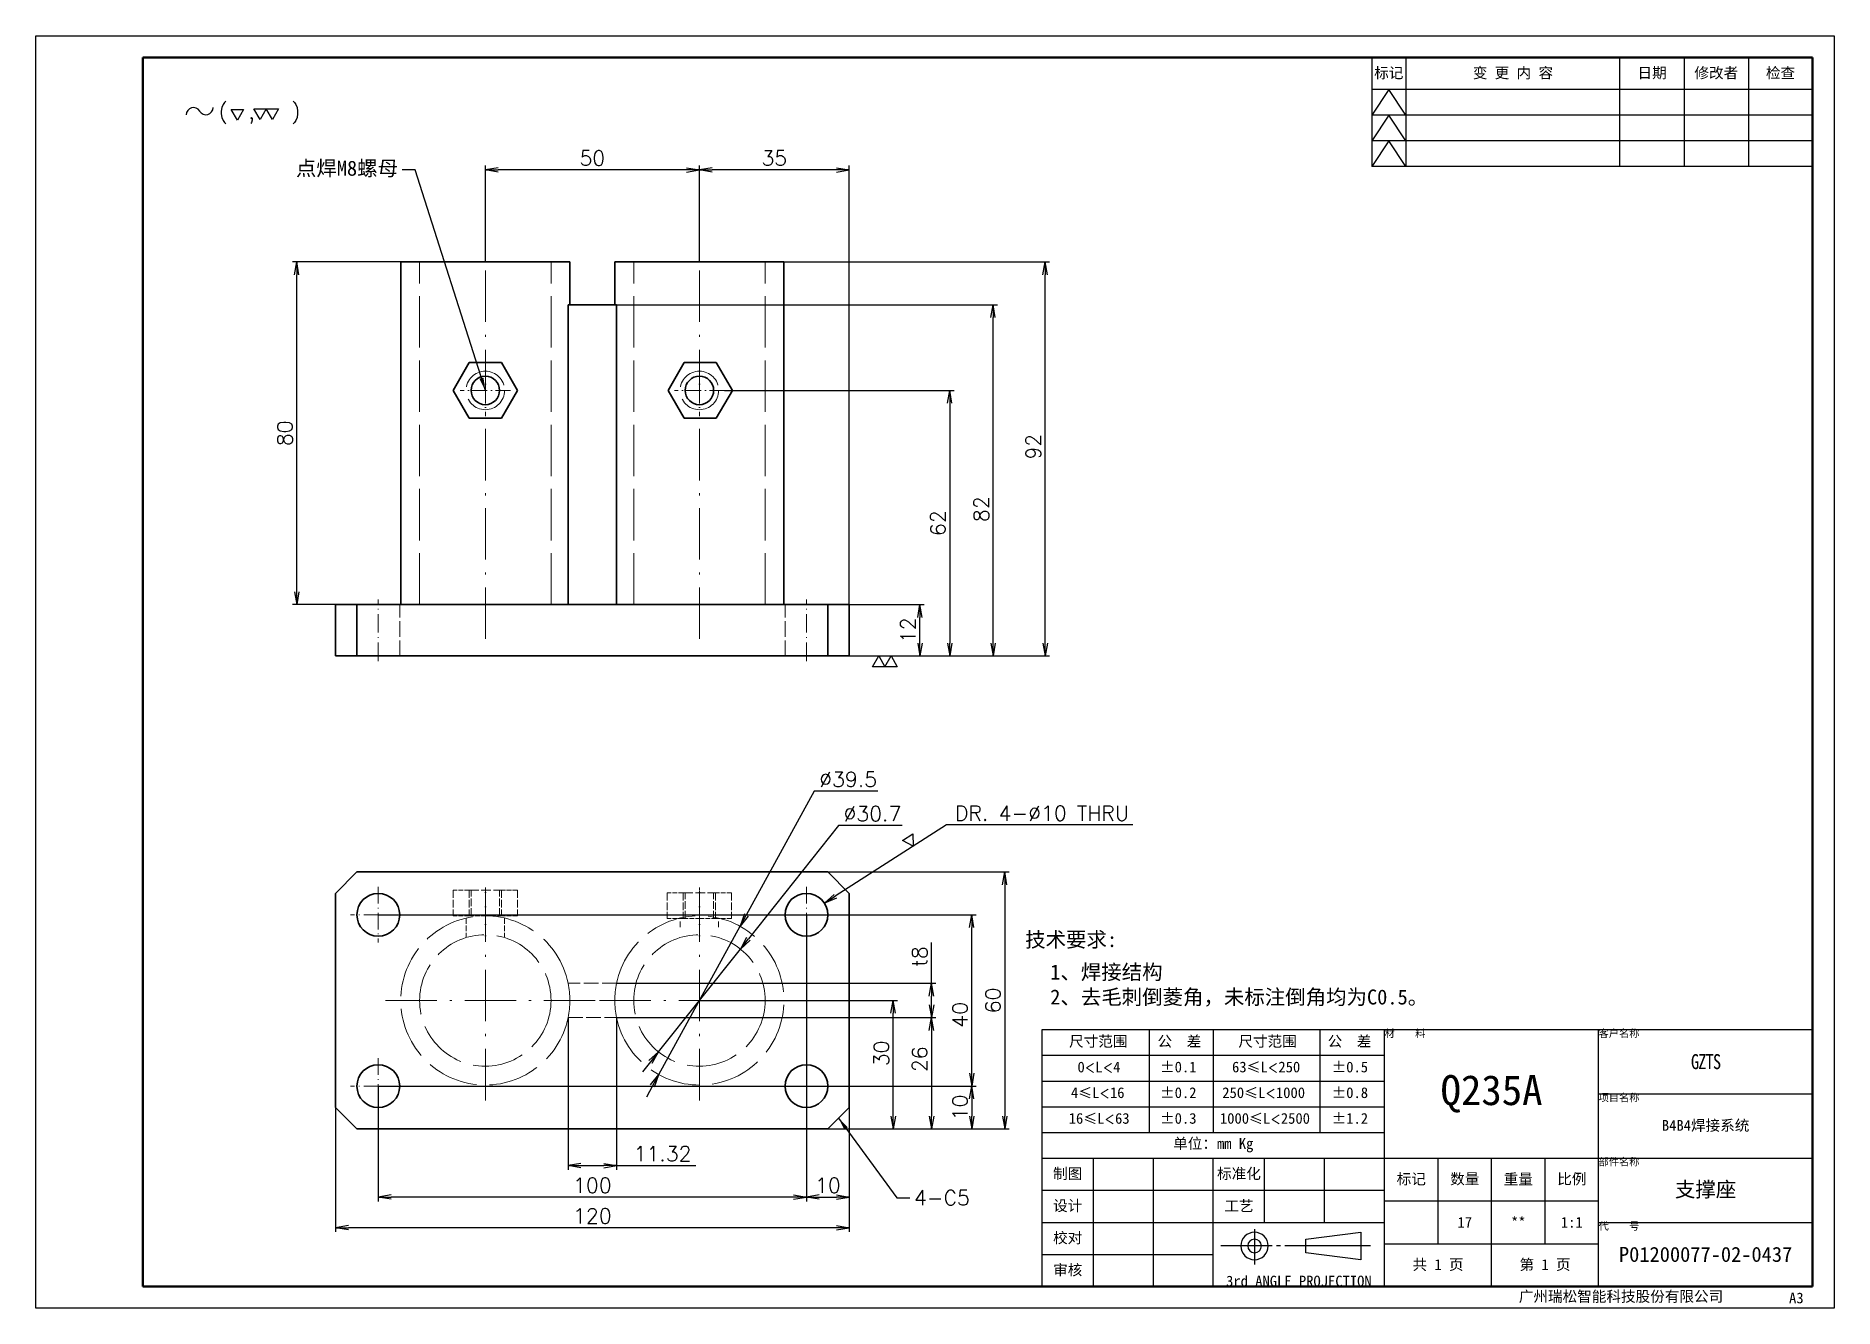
# Model space of a CAD drawing. Header units: millimetres. Extents: x -73083 to 81340, y -6859 to 6812.
# Drawn here: x 80919.7 to 81339.7, y -6859.1 to -6562.1 of the extents above; entities that cross this region are included whole.
import ezdxf

# ---------------------------------------------------------------- set-up
doc = ezdxf.new("R2010")
doc.units = ezdxf.units.MM
for name, pattern in [('AM_ISO02W050', [7.5, 6, -1.5]), ('AM_ISO08W050', [18, 12, -1.5, 3, -1.5]), ('CENTER-HOKUTO', [23, 20, -1, 1, -1]), ('DASHDOT', [18.5, 12, -3, 0.5, -3]), ('DASHED', [15, 12, -3])]:
    doc.linetypes.add(name, pattern=pattern)
doc.layers.add('A3', color=7, linetype='Continuous', plot=False)
for name, color, linetype, lineweight in [('AM_7', 2, 'AM_ISO08W050', 25), ('AM_HID', 1, 'AM_ISO02W050', 25), ('AM_VIS', 7, 'Continuous', 50), ('SOLID LINE', 7, 'Continuous', 30)]:
    doc.layers.add(name, color=color, linetype=linetype, lineweight=lineweight)
doc.layers.add('title_frame', color=7, linetype='Continuous')
doc.layers.add('word_dim', color=253, linetype='Continuous')
doc.styles.get("Standard").update_dxf_attribs({"font": 'romans.shx', "bigfont": 'bigfont.shx'})
doc.dimstyles.new('RS-1-1', dxfattribs={"dimtxt": 3.5, "dimasz": 3, "dimexe": 1, "dimexo": 0, "dimgap": 1, "dimtad": 3, "dimdec": 4, "dimdsep": 46, "dimtxsty": 'Standard', "dimblk1": 'OPEN', "dimblk2": 'OPEN', "dimsah": 1, "dimcen": 0, "dimclrd": 256, "dimclre": 256, "dimclrt": 3, "dimadec": 0, "dimazin": 0, "dimtfac": 1, "dimtdec": 4, "dimtmove": 0, "dimatfit": 3, "dimfxl": 0, "dimtolj": 1, "dimtzin": 0, "dimarcsym": 0})
doc.dimstyles.new('RS-1-1$0', dxfattribs={"dimtxt": 3.5, "dimasz": 3, "dimexe": 1, "dimexo": 0, "dimgap": 1, "dimtad": 3, "dimdsep": 46, "dimtxsty": 'Standard', "dimblk1": 'OPEN', "dimblk2": 'OPEN', "dimsah": 1, "dimcen": 0, "dimclrd": 256, "dimclre": 256, "dimclrt": 3, "dimadec": 0, "dimazin": 0, "dimtfac": 1, "dimtmove": 0, "dimatfit": 3, "dimfxl": 0, "dimtolj": 1, "dimtzin": 0, "dimarcsym": 0})
doc.dimstyles.new('RS-1-1$3', dxfattribs={"dimtxt": 3.5, "dimasz": 3, "dimexe": 1, "dimexo": 0, "dimgap": 1, "dimtad": 3, "dimtih": 1, "dimtoh": 1, "dimdsep": 46, "dimtxsty": 'Standard', "dimblk1": 'OPEN', "dimblk2": 'OPEN', "dimsah": 1, "dimcen": 0, "dimclrd": 256, "dimclre": 256, "dimclrt": 3, "dimadec": 0, "dimazin": 0, "dimtfac": 1, "dimtmove": 0, "dimatfit": 3, "dimfxl": 0, "dimtolj": 1, "dimtzin": 0, "dimarcsym": 0})

msp = doc.modelspace()

# ---------------------------------------------------------------- texts
at = {"layer": 'SOLID LINE', "ltscale": 0.5}
for s, insert, char_height, width, attachment_point in [('\\pt15;{\\fSimHei|b0|i0|c134|p2;\\C3;标记}', (81235.72943, -6570.8413), 2.5, 8, 5), ('\\pt15;{\\fSimHei|b0|i0|c134|p2;\\C3;变 更 内 容}', (81264.72943, -6570.8413), 2.5, 50, 5), ('\\pt15;{\\fSimHei|b0|i0|c134|p2;\\C3;日期}', (81297.22943, -6570.8413), 2.5, 15, 5), ('\\pt15;{\\fSimHei|b0|i0|c134|p2;\\C3;修改者}', (81312.22943, -6570.8413), 2.5, 15, 5), ('\\pt15;{\\fSimHei|b0|i0|c134|p2;\\C3;检查}', (81327.22943, -6570.8413), 2.5, 15, 5), ('\\pt21;{\\fSimHei|b0|i0|c134|p2;\\C3;技术要求:}', (81150.79098, -6771.31321), 3.5, 30.060526, 1), ('\\pt21;{\\fSimHei|b0|i0|c134|p2;\\C3;\\P1、焊接结构\\P2、去毛刺倒菱角，未标注倒角均为C0.5。}', (81156.64031, -6773.05442), 3.5, 111.5909352, 1), ('\\pt15;{\\fSimHei|b0|i0|c134|p2;\\C3;尺寸范围}', (81161.04939, -6795.56237), 2.5, 45.3015188, 1), ('\\pt15;{\\fSimHei|b0|i0|c134|p2;\\C3;公  差}', (81181.70314, -6795.56237), 2.5, 45.3015188, 1), ('\\pt15;{\\fSimHei|b0|i0|c134|p2;\\C3;尺寸范围}', (81200.59685, -6795.56237), 2.5, 45.3015188, 1), ('\\pt15;{\\fSimHei|b0|i0|c134|p2;\\C3;公  差}', (81221.43549, -6795.56237), 2.5, 45.3015188, 1), ('{\\fSimHei|b0|i0|c134|p2;\\C3;材    料}', (81234.72943, -6794.0913), 1.75, 50, 1), ('\\pt10.5;{\\fSimHei|b0|i0|c134|p2;\\C3;客户名称}', (81284.72943, -6794.0913), 1.75, 50, 1), ('{\\fSimHei|b0|i0|c134|p2;\\W0.8;\\T0.9;\\C3;GZTS}', (81309.72943, -6801.5913), 3.5, 50, 5), ('\\pt15;{\\fSimHei|b0|i0|c134|p2;\\C3;0\\Fromans,bigfont|c134;\\H0.9583x;<\\fSimHei|b0|i0|c134|p2;\\H1.044x;L\\Fromans,bigfont|c134;\\H0.9583x;<\\fSimHei|b0|i0|c134|p2;\\H1.044x;4}', (81163.00996, -6801.56237), 2.5, 45.3015188, 1), ('\\pt15;{\\fSimHei|b0|i0|c134|p2;\\C3;%%P0.1}', (81182.31177, -6801.56237), 2.5, 45.3015188, 1), ('\\pt15;{\\fSimHei|b0|i0|c134|p2;\\C3;63\\H0.9583x;≤\\H1.044x;L\\Fromans,bigfont|c134;\\H0.9579x;<\\fSimHei|b0|i0|c134|p2;\\H1.044x;250}', (81199.11311, -6801.56237), 2.5, 45.3015188, 1), ('\\pt15;{\\fSimHei|b0|i0|c134|p2;\\C3;%%P0.5}', (81222.3821, -6801.56237), 2.5, 45.3015188, 1), ('\\pt15;{\\fSimHei|b0|i0|c134|p2;\\C3;4\\H0.9583x;≤\\H1.043x;L\\Fromans,bigfont|c134;\\H0.9588x;<\\fSimHei|b0|i0|c134|p2;\\H1.043x;16}', (81161.47595, -6807.56237), 2.5, 45.3015188, 1), ('\\pt15;{\\fSimHei|b0|i0|c134|p2;\\C3;%%P0.2}', (81182.31177, -6807.56237), 2.5, 45.3015188, 1), ('\\pt15;{\\fSimHei|b0|i0|c134|p2;\\C3;250\\H0.9583x;≤\\H1.044x;L\\Fromans,bigfont|c134;\\H0.9579x;<\\fSimHei|b0|i0|c134|p2;\\H1.044x;1000}', (81196.83047, -6807.56237), 2.5, 45.3015188, 1), ('\\pt15;{\\fSimHei|b0|i0|c134|p2;\\C3;%%P0.8}', (81222.3821, -6807.56237), 2.5, 45.3015188, 1), ('\\pt42;{\\fSimHei|b0|i0|c134|p2;\\C3;Q235A}', (81259.72943, -6809.0913), 7, 50, 5), ('\\pt10.5;{\\fSimHei|b0|i0|c134|p2;\\C3;项目名称}', (81284.72943, -6809.0913), 1.75, 50, 1), ('\\pt15;{\\fSimHei|b0|i0|c134|p2;\\C3;16\\H0.9583x;≤\\H1.044x;L\\Fromans,bigfont|c134;\\H0.9579x;<\\fSimHei|b0|i0|c134|p2;\\H1.044x;63}', (81160.9609, -6813.56237), 2.5, 45.3015188, 1), ('\\pt15;{\\fSimHei|b0|i0|c134|p2;\\C3;%%P0.3}', (81182.31177, -6813.56237), 2.5, 45.3015188, 1), ('\\pt15;{\\fSimHei|b0|i0|c134|p2;\\C3;%%P1.2}', (81222.3821, -6813.56237), 2.5, 45.3015188, 1), ('{\\fSimHei|b0|i0|c134|p2;\\C3;B4B4焊接系统}', (81309.72943, -6816.5913), 2.5, 50, 5), ('\\pt15;{\\fSimHei|b0|i0|c134|p2;\\C3;单位：mm Kg}', (81194.72943, -6821.0913), 2.5, 80, 5), ('\\pt10.5;{\\fSimHei|b0|i0|c134|p2;\\C3;部件名称}', (81284.72943, -6824.0913), 1.75, 50, 1), ('\\pt15;{\\fSimHei|b0|i0|c134|p2;\\C3;制图}', (81160.72943, -6827.8413), 2.5, 12, 5), ('\\pt15;{\\fSimHei|b0|i0|c134|p2;\\C3;标准化}', (81200.72943, -6827.8413), 2.5, 12, 5), ('\\pt15;{\\fSimHei|b0|i0|c134|p2;\\C3;标记}', (81240.97943, -6829.0913), 2.5, 12.5, 5), ('\\pt15;{\\fSimHei|b0|i0|c134|p2;\\C3;数量}', (81253.47943, -6829.0913), 2.5, 12.5, 5), ('\\pt15;{\\fSimHei|b0|i0|c134|p2;\\C3;重量}', (81265.97943, -6829.0913), 2.5, 12.5, 5), ('\\pt15;{\\fSimHei|b0|i0|c134|p2;\\C3;比例}', (81278.47943, -6829.0913), 2.5, 12.5, 5), ('{\\fSimHei|b0|i0|c134|p2;\\C3;支撑座}', (81309.72943, -6831.5913), 3.5, 50, 5), ('\\pt15;{\\fSimHei|b0|i0|c134|p2;\\C3;设计}', (81160.72943, -6835.3413), 2.5, 12, 5), ('\\pt15;{\\fSimHei|b0|i0|c134|p2;\\C3;工艺}', (81200.72943, -6835.3413), 2.5, 12, 5), ('\\pt15;{\\fSimHei|b0|i0|c134|p2;\\C3;校对}', (81160.72943, -6842.8413), 2.5, 12, 5), ('\\pt15;{\\fSimHei|b0|i0|c134|p2;\\C3;17}', (81253.47943, -6839.0913), 2.5, 12.5, 5), ('\\pt15;{\\fSimHei|b0|i0|c134|p2;\\C3;**}', (81265.97943, -6839.0913), 2.5, 12.5, 5), ('\\pt15;{\\fSimHei|b0|i0|c134|p2;\\C3;1:1}', (81278.47943, -6839.0913), 2.5, 12.5, 5), ('\\pt10.5;{\\fSimHei|b0|i0|c134|p2;\\C3;代    号}', (81284.72943, -6839.0913), 1.75, 50, 1), ('{\\fSimHei|b0|i0|c134|p2;\\C3;P01200077-02-0437}', (81309.72943, -6846.5913), 3.5, 50, 5), ('\\pt15;{\\fSimHei|b0|i0|c134|p2;\\C3;审核}', (81160.72943, -6850.3413), 2.5, 12, 5), ('\\pt15;{\\fSimHei|b0|i0|c134|p2;\\C3;共 1 页}', (81247.22943, -6849.0913), 2.5, 25, 5), ('\\pt15;{\\fSimHei|b0|i0|c134|p2;\\C3;第 1 页}', (81272.22943, -6849.0913), 2.5, 25, 5), ('{\\fSimHei|b0|i0|c134|p2;\\C3;3rd ANGLE PROJECTION}', (81214.72943, -6854.0913), 2.5, 40, 8), ('\\pt15;{\\fSimHei|b0|i0|c134|p2;\\C3;广州瑞松智能科技股份有限公司}', (81266.09804, -6855.12678), 2.5, 78.5618081, 1), ('\\pt15;{\\fSimHei|b0|i0|c134|p2;\\C3;A3}', (81329.2183, -6855.48871), 2.5, 78.5618081, 1)]:
    msp.add_mtext(s, dxfattribs=dict(at, insert=insert, char_height=char_height, width=width, attachment_point=attachment_point))
at = {"layer": 'SOLID LINE', "ltscale": 0.5, "insert": (81196.28177, -6813.56237), "char_height": 2.5, "width": 45.3015188, "attachment_point": 1, "line_spacing_factor": 0.72}
msp.add_mtext('\\pt15;{\\fSimHei|b0|i0|c134|p2;\\C3;1000\\H0.9583x;≤\\H1.044x;L\\Fromans,bigfont|c134;\\H0.9579x;<\\fSimHei|b0|i0|c134|p2;\\H1.044x;2500}', dxfattribs=at)
at = {"layer": 'word_dim', "color": 3, "linetype": 'Continuous', "ltscale": 5, "char_height": 3.5}
for s, insert, attachment_point in [('{\\fSimSun|b0|i0|c134|p2;点焊M8螺母}', (81004.30057, -6595.11334), 9), ('\\A1;4-C5', (81124.82823, -6831.58479), 1)]:
    msp.add_mtext(s, dxfattribs=dict(at, insert=insert, attachment_point=attachment_point))

# ---------------------------------------------------------------- blocks, each defined once
blk = doc.blocks.new('_Open')
at = {"color": 0, "lineweight": -2}
for p, q in [((-1, 0.17), (0, 0)), ((-1, -0.17), (0, 0)), ((0, 0), (-1, 0))]:
    blk.add_line(p, q, dxfattribs=at)
blk = doc.blocks.new('*D246')
at = {"layer": 'DEFPOINTS', "color": 0, "linetype": 'Continuous'}
for p in [(81109.7, -6694.85), (81126.2, -6694.85), (81109.7, -6706.85)]:
    blk.add_point(p, dxfattribs=at)
at = {"layer": 'word_dim', "linetype": 'Continuous', "lineweight": -2}
for p, q in [((81109.7, -6694.85), (81127.2, -6694.85)), ((81126.2, -6703.85), (81126.2, -6697.85)), ((81109.7, -6706.85), (81127.2, -6706.85))]:
    blk.add_line(p, q, dxfattribs=at)
at = {"layer": 'word_dim', "linetype": 'Continuous', "lineweight": -2, "xscale": 3, "yscale": 3, "zscale": 3}
for p, rotation in [((81126.2, -6694.85), 90), ((81126.2, -6706.85), 270)]:
    blk.add_blockref('_Open', p, dxfattribs=dict(at, rotation=rotation))
at = {"layer": 'word_dim', "color": 3, "linetype": 'Continuous', "insert": (81123.45, -6700.85), "char_height": 3.5, "attachment_point": 5, "rotation": 90}
blk.add_mtext('\\A1;12', dxfattribs=at)
blk = doc.blocks.new('*D247')
at = {"layer": 'DEFPOINTS', "color": 0, "linetype": 'Continuous'}
for p in [(81094.45, -6614.85), (81155.46, -6614.85), (81109.7, -6706.85)]:
    blk.add_point(p, dxfattribs=at)
at = {"layer": 'word_dim', "linetype": 'Continuous', "lineweight": -2}
for p, q in [((81094.45, -6614.85), (81156.46, -6614.85)), ((81155.46, -6703.85), (81155.46, -6617.85)), ((81109.7, -6706.85), (81156.46, -6706.85))]:
    blk.add_line(p, q, dxfattribs=at)
at = {"layer": 'word_dim', "linetype": 'Continuous', "lineweight": -2, "xscale": 3, "yscale": 3, "zscale": 3}
for p, rotation in [((81155.46, -6614.85), 90), ((81155.46, -6706.85), 270)]:
    blk.add_blockref('_Open', p, dxfattribs=dict(at, rotation=rotation))
at = {"layer": 'word_dim', "color": 3, "linetype": 'Continuous', "insert": (81152.71, -6657.99), "char_height": 3.5, "attachment_point": 5, "rotation": 90}
blk.add_mtext('\\A1;92', dxfattribs=at)
blk = doc.blocks.new('*D248')
at = {"layer": 'DEFPOINTS', "color": 0, "linetype": 'Continuous'}
for p in [(81055.36, -6624.85), (81143.3, -6624.85), (81109.7, -6706.85)]:
    blk.add_point(p, dxfattribs=at)
at = {"layer": 'word_dim', "linetype": 'Continuous', "lineweight": -2}
for p, q in [((81055.36, -6624.85), (81144.3, -6624.85)), ((81143.3, -6703.85), (81143.3, -6627.85)), ((81109.7, -6706.85), (81144.3, -6706.85))]:
    blk.add_line(p, q, dxfattribs=at)
at = {"layer": 'word_dim', "linetype": 'Continuous', "lineweight": -2, "xscale": 3, "yscale": 3, "zscale": 3}
for p, rotation in [((81143.3, -6624.85), 90), ((81143.3, -6706.85), 270)]:
    blk.add_blockref('_Open', p, dxfattribs=dict(at, rotation=rotation))
at = {"layer": 'word_dim', "color": 3, "linetype": 'Continuous', "insert": (81140.55, -6672.57), "char_height": 3.5, "attachment_point": 5, "rotation": 90}
blk.add_mtext('\\A1;82', dxfattribs=at)
blk = doc.blocks.new('*D249')
at = {"layer": 'DEFPOINTS', "color": 0, "linetype": 'Continuous'}
for p in [(81080.55, -6644.85), (81109.7, -6706.85), (81133.18, -6706.85)]:
    blk.add_point(p, dxfattribs=at)
at = {"layer": 'word_dim', "linetype": 'Continuous', "lineweight": -2}
for p, q in [((81080.55, -6644.85), (81134.18, -6644.85)), ((81133.18, -6647.85), (81133.18, -6703.85)), ((81109.7, -6706.85), (81134.18, -6706.85))]:
    blk.add_line(p, q, dxfattribs=at)
at = {"layer": 'word_dim', "linetype": 'Continuous', "lineweight": -2, "xscale": 3, "yscale": 3, "zscale": 3}
for p, rotation in [((81133.18, -6644.85), 90), ((81133.18, -6706.85), 270)]:
    blk.add_blockref('_Open', p, dxfattribs=dict(at, rotation=rotation))
at = {"layer": 'word_dim', "color": 3, "linetype": 'Continuous', "insert": (81130.43, -6675.85), "char_height": 3.5, "attachment_point": 5, "rotation": 90}
blk.add_mtext('\\A1;62', dxfattribs=at)
blk = doc.blocks.new('shiage2')
at = {"layer": 'word_dim', "color": 3, "linetype": 'Continuous'}
for p, q in [((-1.44, 2.5), (4.33, 2.5)), ((0, 0), (-1.44, 2.5)), ((1.44, 2.5), (0, 0)), ((2.89, 0), (1.44, 2.5)), ((4.33, 2.5), (2.89, 0))]:
    blk.add_line(p, q, dxfattribs=at)
blk = doc.blocks.new('*D250')
at = {"layer": 'DEFPOINTS', "color": 0, "linetype": 'Continuous'}
for p in [(81074.7, -6593.36), (81074.7, -6614.85), (81109.7, -6694.85)]:
    blk.add_point(p, dxfattribs=at)
at = {"layer": 'word_dim', "linetype": 'Continuous', "lineweight": -2}
for p, q in [((81074.7, -6614.85), (81074.7, -6592.36)), ((81106.7, -6593.36), (81077.7, -6593.36)), ((81109.7, -6694.85), (81109.7, -6592.36))]:
    blk.add_line(p, q, dxfattribs=at)
at = {"layer": 'word_dim', "linetype": 'Continuous', "lineweight": -2, "xscale": 3, "yscale": 3, "zscale": 3, "rotation": 180}
blk.add_blockref('_Open', (81074.7, -6593.36), dxfattribs=at)
at = {"layer": 'word_dim', "linetype": 'Continuous', "lineweight": -2, "xscale": 3, "yscale": 3, "zscale": 3}
blk.add_blockref('_Open', (81109.7, -6593.36), dxfattribs=at)
at = {"layer": 'word_dim', "color": 3, "linetype": 'Continuous', "insert": (81092.2, -6590.61), "char_height": 3.5, "attachment_point": 5}
blk.add_mtext('\\A1;35', dxfattribs=at)
blk = doc.blocks.new('*D251')
at = {"layer": 'DEFPOINTS', "color": 0, "linetype": 'Continuous'}
for p in [(81024.7, -6593.36), (81024.7, -6614.85), (81074.7, -6614.85)]:
    blk.add_point(p, dxfattribs=at)
at = {"layer": 'word_dim', "linetype": 'Continuous', "lineweight": -2}
for p, q in [((81024.7, -6614.85), (81024.7, -6592.36)), ((81071.7, -6593.36), (81027.7, -6593.36)), ((81074.7, -6614.85), (81074.7, -6592.36))]:
    blk.add_line(p, q, dxfattribs=at)
at = {"layer": 'word_dim', "linetype": 'Continuous', "lineweight": -2, "xscale": 3, "yscale": 3, "zscale": 3, "rotation": 180}
blk.add_blockref('_Open', (81024.7, -6593.36), dxfattribs=at)
at = {"layer": 'word_dim', "linetype": 'Continuous', "lineweight": -2, "xscale": 3, "yscale": 3, "zscale": 3}
blk.add_blockref('_Open', (81074.7, -6593.36), dxfattribs=at)
at = {"layer": 'word_dim', "color": 3, "linetype": 'Continuous', "insert": (81049.7, -6590.61), "char_height": 3.5, "attachment_point": 5}
blk.add_mtext('\\A1;50', dxfattribs=at)
blk = doc.blocks.new('*D252')
at = {"layer": 'DEFPOINTS', "color": 0, "linetype": 'Continuous'}
for p in [(81104.7, -6757.27), (81104.7, -6817.27), (81146.03, -6817.27)]:
    blk.add_point(p, dxfattribs=at)
at = {"layer": 'word_dim', "linetype": 'Continuous', "lineweight": -2}
for p, q in [((81104.7, -6757.27), (81147.03, -6757.27)), ((81146.03, -6760.27), (81146.03, -6814.27)), ((81104.7, -6817.27), (81147.03, -6817.27))]:
    blk.add_line(p, q, dxfattribs=at)
at = {"layer": 'word_dim', "linetype": 'Continuous', "lineweight": -2, "xscale": 3, "yscale": 3, "zscale": 3}
for p, rotation in [((81146.03, -6757.27), 90), ((81146.03, -6817.27), 270)]:
    blk.add_blockref('_Open', p, dxfattribs=dict(at, rotation=rotation))
at = {"layer": 'word_dim', "color": 3, "linetype": 'Continuous', "insert": (81143.28, -6787.27), "char_height": 3.5, "attachment_point": 5, "rotation": 90}
blk.add_mtext('\\A1;60', dxfattribs=at)
blk = doc.blocks.new('*D253')
at = {"layer": 'DEFPOINTS', "color": 0, "linetype": 'Continuous'}
for p in [(80989.7, -6812.27), (81109.7, -6812.27), (80989.7, -6840.33)]:
    blk.add_point(p, dxfattribs=at)
at = {"layer": 'word_dim', "linetype": 'Continuous', "lineweight": -2}
for p, q in [((80989.7, -6812.27), (80989.7, -6841.33)), ((81109.7, -6812.27), (81109.7, -6841.33)), ((81106.7, -6840.33), (80992.7, -6840.33))]:
    blk.add_line(p, q, dxfattribs=at)
at = {"layer": 'word_dim', "linetype": 'Continuous', "lineweight": -2, "xscale": 3, "yscale": 3, "zscale": 3, "rotation": 180}
blk.add_blockref('_Open', (80989.7, -6840.33), dxfattribs=at)
at = {"layer": 'word_dim', "linetype": 'Continuous', "lineweight": -2, "xscale": 3, "yscale": 3, "zscale": 3}
blk.add_blockref('_Open', (81109.7, -6840.33), dxfattribs=at)
at = {"layer": 'word_dim', "color": 3, "linetype": 'Continuous', "insert": (81049.7, -6837.58), "char_height": 3.5, "attachment_point": 5}
blk.add_mtext('\\A1;120', dxfattribs=at)
blk = doc.blocks.new('*D254')
at = {"layer": 'DEFPOINTS', "color": 0, "linetype": 'Continuous'}
for p in [(81074.7, -6787.27), (81119.96, -6787.27), (81104.7, -6817.27)]:
    blk.add_point(p, dxfattribs=at)
at = {"layer": 'word_dim', "linetype": 'Continuous', "lineweight": -2}
for p, q in [((81074.7, -6787.27), (81120.96, -6787.27)), ((81119.96, -6814.27), (81119.96, -6790.27)), ((81104.7, -6817.27), (81120.96, -6817.27))]:
    blk.add_line(p, q, dxfattribs=at)
at = {"layer": 'word_dim', "linetype": 'Continuous', "lineweight": -2, "xscale": 3, "yscale": 3, "zscale": 3}
for p, rotation in [((81119.96, -6787.27), 90), ((81119.96, -6817.27), 270)]:
    blk.add_blockref('_Open', p, dxfattribs=dict(at, rotation=rotation))
at = {"layer": 'word_dim', "color": 3, "linetype": 'Continuous', "insert": (81117.21, -6799.64), "char_height": 3.5, "attachment_point": 5, "rotation": 90}
blk.add_mtext('\\A1;30', dxfattribs=at)
blk = doc.blocks.new('*D255')
at = {"layer": 'DEFPOINTS', "color": 0, "linetype": 'Continuous'}
for p in [(81055.36, -6791.27), (81104.7, -6817.27), (81128.91, -6817.27)]:
    blk.add_point(p, dxfattribs=at)
at = {"layer": 'word_dim', "linetype": 'Continuous', "lineweight": -2}
for p, q in [((81055.36, -6791.27), (81129.91, -6791.27)), ((81128.91, -6794.27), (81128.91, -6814.27)), ((81104.7, -6817.27), (81129.91, -6817.27))]:
    blk.add_line(p, q, dxfattribs=at)
at = {"layer": 'word_dim', "linetype": 'Continuous', "lineweight": -2, "xscale": 3, "yscale": 3, "zscale": 3}
for p, rotation in [((81128.91, -6791.27), 90), ((81128.91, -6817.27), 270)]:
    blk.add_blockref('_Open', p, dxfattribs=dict(at, rotation=rotation))
at = {"layer": 'word_dim', "color": 3, "linetype": 'Continuous', "insert": (81126.16, -6801.01), "char_height": 3.5, "attachment_point": 5, "rotation": 90}
blk.add_mtext('\\A1;26', dxfattribs=at)
blk = doc.blocks.new('*D256')
at = {"layer": 'DEFPOINTS', "color": 0, "linetype": 'Continuous'}
for p in [(81055.36, -6783.27), (81128.91, -6783.27), (81055.36, -6791.27)]:
    blk.add_point(p, dxfattribs=at)
at = {"layer": 'word_dim', "linetype": 'Continuous', "lineweight": -2}
for p, q in [((81128.91, -6783.27), (81128.91, -6773.77)), ((81055.36, -6783.27), (81129.91, -6783.27)), ((81128.91, -6788.27), (81128.91, -6786.27)), ((81055.36, -6791.27), (81129.91, -6791.27))]:
    blk.add_line(p, q, dxfattribs=at)
at = {"layer": 'word_dim', "linetype": 'Continuous', "lineweight": -2, "xscale": 3, "yscale": 3, "zscale": 3}
for p, rotation in [((81128.91, -6783.27), 90), ((81128.91, -6791.27), 270)]:
    blk.add_blockref('_Open', p, dxfattribs=dict(at, rotation=rotation))
at = {"layer": 'word_dim', "color": 3, "linetype": 'Continuous', "insert": (81126.16, -6777.02), "char_height": 3.5, "attachment_point": 5, "rotation": 90}
blk.add_mtext('\\A1;t8', dxfattribs=at)
blk = doc.blocks.new('*D257')
at = {"layer": 'DEFPOINTS', "color": 0, "linetype": 'Continuous'}
for p in [(81099.7, -6767.27), (81109.7, -6812.27), (81109.7, -6833.2)]:
    blk.add_point(p, dxfattribs=at)
at = {"layer": 'word_dim', "linetype": 'Continuous', "lineweight": -2}
for p, q in [((81099.7, -6767.27), (81099.7, -6834.2)), ((81109.7, -6812.27), (81109.7, -6834.2)), ((81102.7, -6833.2), (81106.7, -6833.2))]:
    blk.add_line(p, q, dxfattribs=at)
at = {"layer": 'word_dim', "linetype": 'Continuous', "lineweight": -2, "xscale": 3, "yscale": 3, "zscale": 3, "rotation": 180}
blk.add_blockref('_Open', (81099.7, -6833.2), dxfattribs=at)
at = {"layer": 'word_dim', "linetype": 'Continuous', "lineweight": -2, "xscale": 3, "yscale": 3, "zscale": 3}
blk.add_blockref('_Open', (81109.7, -6833.2), dxfattribs=at)
at = {"layer": 'word_dim', "color": 3, "linetype": 'Continuous', "insert": (81104.7, -6830.45), "char_height": 3.5, "attachment_point": 5}
blk.add_mtext('\\A1;10', dxfattribs=at)
blk = doc.blocks.new('*D258')
at = {"layer": 'DEFPOINTS', "color": 0, "linetype": 'Continuous'}
for p in [(80999.7, -6807.27), (81099.7, -6807.27), (80999.7, -6833.2)]:
    blk.add_point(p, dxfattribs=at)
at = {"layer": 'word_dim', "linetype": 'Continuous', "lineweight": -2}
for p, q in [((80999.7, -6807.27), (80999.7, -6834.2)), ((81099.7, -6807.27), (81099.7, -6834.2)), ((81096.7, -6833.2), (81002.7, -6833.2))]:
    blk.add_line(p, q, dxfattribs=at)
at = {"layer": 'word_dim', "linetype": 'Continuous', "lineweight": -2, "xscale": 3, "yscale": 3, "zscale": 3, "rotation": 180}
blk.add_blockref('_Open', (80999.7, -6833.2), dxfattribs=at)
at = {"layer": 'word_dim', "linetype": 'Continuous', "lineweight": -2, "xscale": 3, "yscale": 3, "zscale": 3}
blk.add_blockref('_Open', (81099.7, -6833.2), dxfattribs=at)
at = {"layer": 'word_dim', "color": 3, "linetype": 'Continuous', "insert": (81049.7, -6830.45), "char_height": 3.5, "attachment_point": 5}
blk.add_mtext('\\A1;100', dxfattribs=at)
blk = doc.blocks.new('*D259')
at = {"layer": 'DEFPOINTS', "color": 0, "linetype": 'Continuous'}
for p in [(80999.7, -6807.27), (81104.7, -6817.27), (81138.32, -6817.27)]:
    blk.add_point(p, dxfattribs=at)
at = {"layer": 'word_dim', "linetype": 'Continuous', "lineweight": -2}
for p, q in [((80999.7, -6807.27), (81139.32, -6807.27)), ((81138.32, -6810.27), (81138.32, -6814.27)), ((81104.7, -6817.27), (81139.32, -6817.27))]:
    blk.add_line(p, q, dxfattribs=at)
at = {"layer": 'word_dim', "linetype": 'Continuous', "lineweight": -2, "xscale": 3, "yscale": 3, "zscale": 3}
for p, rotation in [((81138.32, -6807.27), 90), ((81138.32, -6817.27), 270)]:
    blk.add_blockref('_Open', p, dxfattribs=dict(at, rotation=rotation))
at = {"layer": 'word_dim', "color": 3, "linetype": 'Continuous', "insert": (81135.57, -6812.27), "char_height": 3.5, "attachment_point": 5, "rotation": 90}
blk.add_mtext('\\A1;10', dxfattribs=at)
blk = doc.blocks.new('*D260')
at = {"layer": 'DEFPOINTS', "color": 0, "linetype": 'Continuous'}
for p in [(80999.7, -6767.27), (81138.32, -6767.27), (80999.7, -6807.27)]:
    blk.add_point(p, dxfattribs=at)
at = {"layer": 'word_dim', "linetype": 'Continuous', "lineweight": -2}
for p, q in [((80999.7, -6767.27), (81139.32, -6767.27)), ((81138.32, -6804.27), (81138.32, -6770.27)), ((80999.7, -6807.27), (81139.32, -6807.27))]:
    blk.add_line(p, q, dxfattribs=at)
at = {"layer": 'word_dim', "linetype": 'Continuous', "lineweight": -2, "xscale": 3, "yscale": 3, "zscale": 3}
for p, rotation in [((81138.32, -6767.27), 90), ((81138.32, -6807.27), 270)]:
    blk.add_blockref('_Open', p, dxfattribs=dict(at, rotation=rotation))
at = {"layer": 'word_dim', "color": 3, "linetype": 'Continuous', "insert": (81135.57, -6790.64), "char_height": 3.5, "attachment_point": 5, "rotation": 90}
blk.add_mtext('\\A1;40', dxfattribs=at)
blk = doc.blocks.new('*D261')
at = {"layer": 'DEFPOINTS', "color": 0, "linetype": 'Continuous', "ltscale": 5}
for p in [(81044.04, -6791.27), (81055.36, -6791.27), (81055.36, -6825.82)]:
    blk.add_point(p, dxfattribs=at)
at = {"layer": 'word_dim', "linetype": 'Continuous', "lineweight": -2, "ltscale": 5}
for p, q in [((81044.04, -6791.27), (81044.04, -6826.82)), ((81055.36, -6791.27), (81055.36, -6826.82)), ((81047.04, -6825.82), (81052.36, -6825.82)), ((81055.36, -6825.82), (81073.86, -6825.82))]:
    blk.add_line(p, q, dxfattribs=at)
at = {"layer": 'word_dim', "linetype": 'Continuous', "lineweight": -2, "ltscale": 5, "xscale": 3, "yscale": 3, "zscale": 3, "rotation": 180}
blk.add_blockref('_Open', (81044.04, -6825.82), dxfattribs=at)
at = {"layer": 'word_dim', "linetype": 'Continuous', "lineweight": -2, "ltscale": 5, "xscale": 3, "yscale": 3, "zscale": 3}
blk.add_blockref('_Open', (81055.36, -6825.82), dxfattribs=at)
at = {"layer": 'word_dim', "color": 3, "linetype": 'Continuous', "ltscale": 5, "insert": (81066.11, -6823.07), "char_height": 3.5, "attachment_point": 5}
blk.add_mtext('\\A1;11.32', dxfattribs=at)
blk = doc.blocks.new('*D262')
at = {"layer": 'DEFPOINTS', "color": 0, "linetype": 'Continuous', "ltscale": 5}
for p in [(81084.2, -6769.96), (81065.19, -6804.59)]:
    blk.add_point(p, dxfattribs=at)
at = {"layer": 'word_dim', "linetype": 'Continuous', "lineweight": -2, "ltscale": 5}
for p, q in [((81101.52, -6738.4), (81085.64, -6767.33)), ((81116.36, -6738.4), (81101.52, -6738.4)), ((81065.19, -6804.59), (81084.2, -6769.96)), ((81063.75, -6807.22), (81062.31, -6809.85))]:
    blk.add_line(p, q, dxfattribs=at)
at = {"layer": 'word_dim', "linetype": 'Continuous', "lineweight": -2, "ltscale": 5, "xscale": 3, "yscale": 3, "zscale": 3}
for p, rotation in [((81084.2, -6769.96), 241.2383280910421), ((81065.19, -6804.59), 61.23832809104208)]:
    blk.add_blockref('_Open', p, dxfattribs=dict(at, rotation=rotation))
at = {"layer": 'word_dim', "color": 3, "linetype": 'Continuous', "ltscale": 5, "insert": (81109.44, -6735.65), "char_height": 3.5, "attachment_point": 5}
blk.add_mtext('\\A1;∅39.5', dxfattribs=at)
blk = doc.blocks.new('*D263')
at = {"layer": 'DEFPOINTS', "color": 0, "linetype": 'Continuous', "ltscale": 5}
for p in [(81084.26, -6775.27), (81065.14, -6799.28)]:
    blk.add_point(p, dxfattribs=at)
at = {"layer": 'word_dim', "linetype": 'Continuous', "lineweight": -2, "ltscale": 5}
for p, q in [((81107.21, -6746.44), (81086.13, -6772.92)), ((81122.04, -6746.44), (81107.21, -6746.44)), ((81065.14, -6799.28), (81084.26, -6775.27)), ((81063.27, -6801.63), (81061.4, -6803.98))]:
    blk.add_line(p, q, dxfattribs=at)
at = {"layer": 'word_dim', "linetype": 'Continuous', "lineweight": -2, "ltscale": 5, "xscale": 3, "yscale": 3, "zscale": 3}
for p, rotation in [((81084.26, -6775.27), 231.4764139386042), ((81065.14, -6799.28), 51.47641393860426)]:
    blk.add_blockref('_Open', p, dxfattribs=dict(at, rotation=rotation))
at = {"layer": 'word_dim', "color": 3, "linetype": 'Continuous', "ltscale": 5, "insert": (81115.12, -6743.69), "char_height": 3.5, "attachment_point": 5}
blk.add_mtext('\\A1;∅30.7', dxfattribs=at)
blk = doc.blocks.new('*D264')
at = {"layer": 'DEFPOINTS', "color": 0, "linetype": 'Continuous', "ltscale": 5}
for p in [(81103.91, -6764.58), (81095.49, -6769.97)]:
    blk.add_point(p, dxfattribs=at)
at = {"layer": 'word_dim', "linetype": 'Continuous', "lineweight": -2, "ltscale": 5}
for p, q in [((81132.44, -6746.31), (81106.43, -6762.96)), ((81175.97, -6746.31), (81132.44, -6746.31))]:
    blk.add_line(p, q, dxfattribs=at)
at = {"layer": 'word_dim', "linetype": 'Continuous', "lineweight": -2, "ltscale": 5, "xscale": 3, "yscale": 3, "zscale": 3, "rotation": 212.6304202823125}
blk.add_blockref('_Open', (81103.91, -6764.58), dxfattribs=at)
at = {"layer": 'word_dim', "color": 3, "linetype": 'Continuous', "ltscale": 5, "insert": (81154.71, -6743.56), "char_height": 3.5, "attachment_point": 5}
blk.add_mtext('\\A1;DR. 4-∅10 THRU', dxfattribs=at)
blk = doc.blocks.new('shiage1')
at = {"layer": 'word_dim', "color": 3, "linetype": 'Continuous'}
for p, q in [((0, 0), (-1.44, 2.5)), ((-1.44, 2.5), (1.44, 2.5)), ((1.44, 2.5), (0, 0))]:
    blk.add_line(p, q, dxfattribs=at)
blk = doc.blocks.new('*D265')
at = {"layer": 'DEFPOINTS', "color": 0, "linetype": 'Continuous', "ltscale": 5}
for p in [(80980.63, -6614.85), (81004.95, -6614.85), (80989.7, -6694.85)]:
    blk.add_point(p, dxfattribs=at)
at = {"layer": 'word_dim', "linetype": 'Continuous', "lineweight": -2, "ltscale": 5}
for p, q in [((81004.95, -6614.85), (80979.63, -6614.85)), ((80980.63, -6691.85), (80980.63, -6617.85)), ((80989.7, -6694.85), (80979.63, -6694.85))]:
    blk.add_line(p, q, dxfattribs=at)
at = {"layer": 'word_dim', "linetype": 'Continuous', "lineweight": -2, "ltscale": 5, "xscale": 3, "yscale": 3, "zscale": 3}
for p, rotation in [((80980.63, -6614.85), 90), ((80980.63, -6694.85), 270)]:
    blk.add_blockref('_Open', p, dxfattribs=dict(at, rotation=rotation))
at = {"layer": 'word_dim', "color": 3, "linetype": 'Continuous', "ltscale": 5, "insert": (80977.88, -6654.85), "char_height": 3.5, "attachment_point": 5, "rotation": 90}
blk.add_mtext('\\A1;80', dxfattribs=at)
blk = doc.blocks.new('shiage0')
at = {"layer": 'word_dim', "color": 3, "linetype": 'Continuous'}
for centre, start, end in [((1.69, 0), 30, 180), ((4.61, 1.69), 210, 0)]:
    blk.add_arc(centre, 1.69, start, end, dxfattribs=at)
blk = doc.blocks.new('11')
at = {"layer": 'title_frame', "color": 3, "linetype": 'Continuous'}
for points in [[(15.1, 3.38), (13.66, 5.88), (16.55, 5.88)], [(20.38, 3.57), (18.93, 6.07), (24.71, 6.07), (23.27, 3.57), (21.82, 6.07)]]:
    blk.add_lwpolyline(points, close=True, dxfattribs=at)
blk.add_blockref('shiage0', (3.13, 4.67), dxfattribs=at)
blk.add_text('(  ,   )', height=3.5, dxfattribs=at).set_placement((10.71, 3.7))

# ---------------------------------------------------------------- dimensions: what is measured, and where the dimension line sits
at = {"layer": 'word_dim', "linetype": 'Continuous'}
for base, p1, p2, picture, middle in [((81024.69652, -6593.3603), (81074.69652, -6614.8525), (81024.69652, -6614.8525), '*D251', (81049.69652, -6590.6103)), ((81074.69652, -6593.3603), (81109.69652, -6694.8525), (81074.69652, -6614.8525), '*D250', (81092.19652, -6590.6103)), ((81109.69652, -6833.20189), (81099.69652, -6767.27435), (81109.69652, -6812.27435), '*D257', (81104.69652, -6830.45189)), ((80999.69652, -6833.20189), (81099.69652, -6807.27435), (80999.69652, -6807.27435), '*D258', (81049.69652, -6830.45189)), ((80989.69652, -6840.33186), (81109.69652, -6812.27435), (80989.69652, -6812.27435), '*D253', (81049.69652, -6837.58186))]:
    dim = msp.add_linear_dim(base=base, p1=p1, p2=p2, dimstyle='RS-1-1$0', dxfattribs=at)
    dim.commit()
    dim.dimension.update_dxf_attribs({"geometry": picture, "text_midpoint": middle})
at = {"layer": 'word_dim', "linetype": 'Continuous', "ltscale": 5}
dim = msp.add_linear_dim(base=(80980.63352, -6614.8525), p1=(80989.69652, -6694.8525), p2=(81004.94652, -6614.8525), angle=90, dimstyle='RS-1-1$0', dxfattribs=at)
dim.commit()
dim.dimension.update_dxf_attribs({"geometry": '*D265', "text_midpoint": (80977.88352, -6654.8525)})
at = {"layer": 'word_dim', "linetype": 'Continuous'}
for base, p1, p2, picture, middle in [((81155.45723, -6614.8525), (81109.69652, -6706.8525), (81094.44652, -6614.8525), '*D247', (81155.45723, -6657.99203)), ((81143.29517, -6624.8525), (81109.69652, -6706.8525), (81055.35668, -6624.8525), '*D248', (81143.29517, -6672.56754)), ((81133.18461, -6706.8525), (81080.5465, -6644.8525), (81109.69652, -6706.8525), '*D249', (81133.18461, -6675.8525)), ((81126.19968, -6694.8525), (81109.69652, -6706.8525), (81109.69652, -6694.8525), '*D246', (81126.19968, -6700.8525)), ((81146.03071, -6817.27435), (81104.69652, -6757.27435), (81104.69652, -6817.27435), '*D252', (81146.03071, -6787.27435)), ((81138.31886, -6767.27435), (80999.69652, -6807.27435), (80999.69652, -6767.27435), '*D260', (81138.31886, -6790.64387)), ((81128.91024, -6817.27435), (81055.35583, -6791.27435), (81104.69652, -6817.27435), '*D255', (81128.91024, -6801.00891)), ((81119.96473, -6787.27435), (81104.69652, -6817.27435), (81074.69652, -6787.27435), '*D254', (81119.96473, -6799.64264))]:
    dim = msp.add_linear_dim(base=base, p1=p1, p2=p2, angle=90, dimstyle='RS-1-1$0', dxfattribs=at)
    dim.commit()
    dim.dimension.update_dxf_attribs({"geometry": picture, "text_midpoint": middle, "dimtype": 160})
at = {"layer": 'word_dim', "linetype": 'Continuous', "ltscale": 5}
for p1, p2, picture, middle in [((81065.19347, -6804.58777), (81084.19958, -6769.96093), '*D262', (81109.43843, -6738.402)), ((81065.13598, -6799.28345), (81084.25707, -6775.26525), '*D263', (81115.12196, -6746.43975))]:
    dim = msp.add_diameter_dim_2p(p1=p1, p2=p2, dimstyle='RS-1-1$3', dxfattribs=at)
    dim.commit()
    dim.dimension.update_dxf_attribs({"geometry": picture, "text_midpoint": middle, "dimtype": 163})
dim = msp.add_diameter_dim_2p(p1=(81095.48569, -6769.97044), p2=(81103.90736, -6764.57826), text='DR. 4-<> THRU', dimstyle='RS-1-1$3', override={"dimtofl": 0}, dxfattribs=at)
dim.commit()
dim.dimension.update_dxf_attribs({"geometry": '*D264', "text_midpoint": (81154.70574, -6746.31011), "dimtype": 163})
at = {"layer": 'word_dim', "linetype": 'Continuous'}
dim = msp.add_linear_dim(base=(81128.91024, -6783.27435), p1=(81055.35583, -6791.27435), p2=(81055.35583, -6783.27435), angle=90, text='t<>', dimstyle='RS-1-1$0', dxfattribs=at)
dim.commit()
dim.dimension.update_dxf_attribs({"geometry": '*D256', "text_midpoint": (81128.91024, -6777.02435), "dimtype": 160})
at = {"layer": 'word_dim', "linetype": 'Continuous', "ltscale": 5}
dim = msp.add_linear_dim(base=(81055.35668, -6825.81868), p1=(81044.03722, -6791.27435), p2=(81055.35668, -6791.27435), dimstyle='RS-1-1$0', dxfattribs=at)
dim.commit()
dim.dimension.update_dxf_attribs({"geometry": '*D261', "text_midpoint": (81066.10668, -6823.06868)})
at = {"layer": 'word_dim', "linetype": 'Continuous'}
dim = msp.add_linear_dim(base=(81138.31886, -6817.27435), p1=(80999.69652, -6807.27435), p2=(81104.69652, -6817.27435), angle=90, dimstyle='RS-1-1$0', dxfattribs=at)
dim.commit()
dim.dimension.update_dxf_attribs({"geometry": '*D259', "text_midpoint": (81135.56886, -6812.27435)})

# ---------------------------------------------------------------- linework, layer by layer
at = {"color": 7, "lineweight": 35, "ltscale": 0.49375}
for p, q in [((81024.69652, -6614.8525), (81004.94652, -6614.8525)), ((81044.44652, -6614.8525), (81024.69652, -6614.8525)), ((81074.69652, -6614.8525), (81054.94652, -6614.8525)), ((81094.44652, -6614.8525), (81074.69652, -6614.8525))]:
    msp.add_line(p, q, dxfattribs=at)
at = {"color": 7, "lineweight": 35}
for p, q in [((81004.94652, -6694.8525), (81004.94652, -6614.8525)), ((81094.44652, -6694.8525), (81094.44652, -6614.8525)), ((81044.03637, -6694.8525), (81044.03637, -6624.8525)), ((81055.35668, -6694.8525), (81055.35668, -6624.8525)), ((81104.69652, -6694.8525), (80994.69652, -6694.8525)), ((80994.69652, -6706.8525), (81104.69652, -6706.8525)), ((80994.69652, -6757.27435), (81104.69652, -6757.27435)), ((80989.69652, -6812.27435), (80989.69652, -6762.27435)), ((81109.69652, -6762.27435), (81109.69652, -6812.27435)), ((81104.69652, -6817.27435), (80994.69652, -6817.27435))]:
    msp.add_line(p, q, dxfattribs=at)
at = {"color": 7, "lineweight": 35, "ltscale": 0.25}
for p, q in [((81044.44652, -6624.8525), (81044.44652, -6614.8525)), ((81054.94652, -6624.8525), (81054.94652, -6614.8525))]:
    msp.add_line(p, q, dxfattribs=at)
at = {"color": 7, "lineweight": 35, "ltscale": 0.283008}
msp.add_line((81055.35668, -6624.8525), (81044.03637, -6624.8525), dxfattribs=at)
at = {"color": 7, "lineweight": 35, "ltscale": 0.187641}
for p in [(81020.94384, -6638.3525), (81020.94384, -6651.3525)]:
    msp.add_line(p, (81017.19091, -6644.8525), dxfattribs=at)
at = {"color": 7, "lineweight": 35, "ltscale": 0.187637}
for p, q in [((81028.44933, -6638.3525), (81020.94384, -6638.3525)), ((81020.94384, -6651.3525), (81028.44933, -6651.3525))]:
    msp.add_line(p, q, dxfattribs=at)
at = {"color": 7, "lineweight": 35, "ltscale": 0.187639}
for p, q in [((81028.44933, -6638.3525), (81032.20214, -6644.8525)), ((81071.14403, -6638.34848), (81067.39123, -6644.84848)), ((81078.64965, -6638.34848), (81082.40246, -6644.84848)), ((81032.20214, -6644.8525), (81028.44933, -6651.3525)), ((81071.14403, -6651.34848), (81067.39123, -6644.84848)), ((81082.40246, -6644.84848), (81078.64965, -6651.34848))]:
    msp.add_line(p, q, dxfattribs=at)
at = {"color": 7, "lineweight": 35, "ltscale": 0.18764}
for p, q in [((81078.64965, -6638.34848), (81071.14403, -6638.34848)), ((81071.14403, -6651.34848), (81078.64965, -6651.34848))]:
    msp.add_line(p, q, dxfattribs=at)
at = {"color": 7, "lineweight": 35, "ltscale": 0.125}
for p, q in [((80994.69652, -6694.8525), (80989.69652, -6694.8525)), ((81109.69652, -6694.8525), (81104.69652, -6694.8525)), ((80989.69652, -6706.8525), (80994.69652, -6706.8525)), ((81104.69652, -6706.8525), (81109.69652, -6706.8525))]:
    msp.add_line(p, q, dxfattribs=at)
at = {"color": 7, "lineweight": 35, "ltscale": 0.3}
for p, q in [((80989.69652, -6694.8525), (80989.69652, -6706.8525)), ((80994.69652, -6706.8525), (80994.69652, -6694.8525)), ((81104.69652, -6694.8525), (81104.69652, -6706.8525)), ((81109.69652, -6706.8525), (81109.69652, -6694.8525))]:
    msp.add_line(p, q, dxfattribs=at)
at = {"color": 7, "lineweight": 35, "ltscale": 0.176777}
for p, q in [((80989.69652, -6762.27435), (80994.69652, -6757.27435)), ((81104.69652, -6757.27435), (81109.69652, -6762.27435)), ((80994.69652, -6817.27435), (80989.69652, -6812.27435)), ((81109.69652, -6812.27435), (81104.69652, -6817.27435))]:
    msp.add_line(p, q, dxfattribs=at)
at = {"color": 1, "linetype": 'DASHED', "lineweight": 13, "ltscale": 0.15}
for p, q in [((81017.19091, -6761.52435), (81017.19091, -6767.52435)), ((81020.94384, -6761.52435), (81020.94384, -6767.52435)), ((81020.94384, -6761.52435), (81020.94384, -6767.52435)), ((81021.37304, -6767.52435), (81021.37304, -6761.52435)), ((81028.02001, -6767.52435), (81028.02001, -6761.52435)), ((81028.44933, -6761.52435), (81028.44933, -6767.52435)), ((81028.44933, -6761.52435), (81028.44933, -6767.52435)), ((81032.20214, -6761.52435), (81032.20214, -6767.52435)), ((81067.19091, -6762.12433), (81067.19091, -6768.12433)), ((81070.94372, -6762.12433), (81070.94372, -6768.12433)), ((81070.94372, -6762.12433), (81070.94372, -6768.12433)), ((81071.37304, -6768.12433), (81071.37304, -6762.12433)), ((81078.02001, -6768.12433), (81078.02001, -6762.12433)), ((81078.44933, -6762.12433), (81078.44933, -6768.12433)), ((81078.44933, -6762.12433), (81078.44933, -6768.12433)), ((81082.20214, -6762.12433), (81082.20214, -6768.12433))]:
    msp.add_line(p, q, dxfattribs=at)
at = {"color": 1, "linetype": 'DASHED', "lineweight": 13, "ltscale": 0.093823}
for p, q in [((81020.94384, -6761.52435), (81017.19091, -6761.52435)), ((81020.94384, -6767.52435), (81017.19091, -6767.52435))]:
    msp.add_line(p, q, dxfattribs=at)
at = {"color": 1, "linetype": 'DASHED', "lineweight": 13, "ltscale": 0.187637}
msp.add_line((81020.94384, -6761.52435), (81028.44933, -6761.52435), dxfattribs=at)
at = {"color": 1, "linetype": 'DASHED', "lineweight": 13, "ltscale": 0.09382}
for p, q in [((81032.20214, -6761.52435), (81028.44933, -6761.52435)), ((81070.94372, -6762.12433), (81067.19091, -6762.12433)), ((81082.20214, -6762.12433), (81078.44933, -6762.12433)), ((81024.69652, -6767.52435), (81028.44933, -6767.52435)), ((81032.20214, -6767.52435), (81028.44933, -6767.52435)), ((81070.94372, -6768.12433), (81067.19091, -6768.12433)), ((81070.94372, -6768.12433), (81074.69652, -6768.12433)), ((81074.69652, -6768.12433), (81078.44933, -6768.12433)), ((81082.20214, -6768.12433), (81078.44933, -6768.12433))]:
    msp.add_line(p, q, dxfattribs=at)
at = {"color": 1, "linetype": 'DASHED', "lineweight": 13, "ltscale": 0.18764}
msp.add_line((81070.94372, -6762.12433), (81078.44933, -6762.12433), dxfattribs=at)
at = {"color": 1, "linetype": 'DASHED', "lineweight": 13, "ltscale": 0.113873}
for p, q in [((81020.19652, -6768.04388), (81020.19652, -6772.59881)), ((81029.19652, -6768.04388), (81029.19652, -6772.59881)), ((81070.19652, -6768.81494), (81070.19652, -6770.36282)), ((81079.19652, -6768.81494), (81079.19652, -6770.36282))]:
    msp.add_line(p, q, dxfattribs=at)
at = {"color": 1, "linetype": 'DASHED', "lineweight": 13, "ltscale": 0.093817}
msp.add_line((81020.94384, -6767.52435), (81024.69652, -6767.52435), dxfattribs=at)
at = {"color": 1, "linetype": 'DASHED', "lineweight": 13}
for centre in [(81024.69652, -6644.8525), (81074.69652, -6644.8525)]:
    msp.add_circle(centre, 4.5, dxfattribs=at)
at = {"color": 7, "lineweight": 35}
for centre, radius in [((81024.69652, -6644.8525), 3.3235), ((81074.69652, -6644.8525), 3.3235), ((80999.69652, -6767.27435), 5), ((81099.69652, -6767.27435), 5), ((80999.69652, -6807.27435), 5), ((81099.69652, -6807.27435), 5)]:
    msp.add_circle(centre, radius, dxfattribs=at)
at = {"layer": 'A3', "linetype": 'Continuous'}
msp.add_lwpolyline([(80919.72943, -6562.0913), (81339.72943, -6562.0913), (81339.72943, -6859.0913), (80919.72943, -6859.0913)], close=True, dxfattribs=at)
at = {"layer": 'AM_7', "linetype": 'DASHDOT', "lineweight": 13}
for p, q in [((81024.69652, -6702.8525), (81024.69652, -6606.8525)), ((81074.69652, -6702.8525), (81074.69652, -6606.8525)), ((81024.69652, -6761.59955), (81024.69652, -6812.94916)), ((81074.69652, -6761.59955), (81074.69652, -6812.94916)), ((81050.37231, -6787.27435), (80999.02074, -6787.27435)), ((81100.37231, -6787.27435), (81049.02074, -6787.27435))]:
    msp.add_line(p, q, dxfattribs=at)
at = {"layer": 'AM_7', "color": 2, "linetype": 'DASHDOT', "lineweight": 13, "ltscale": 0.292499}
for p, q in [((81024.69652, -6639.00252), (81024.69652, -6650.70247)), ((81074.69652, -6639.00252), (81074.69652, -6650.70247)), ((81080.5465, -6644.8525), (81068.84655, -6644.8525))]:
    msp.add_line(p, q, dxfattribs=at)
at = {"layer": 'AM_7', "color": 2, "linetype": 'DASHDOT', "lineweight": 13, "ltscale": 0.292502}
msp.add_line((81030.5465, -6644.8525), (81018.84643, -6644.8525), dxfattribs=at)
at = {"layer": 'AM_7', "linetype": 'DASHDOT', "lineweight": 13, "ltscale": 0.36001}
for p, q in [((80999.69652, -6708.05269), (80999.69652, -6693.6523)), ((81099.69652, -6708.05269), (81099.69652, -6693.6523))]:
    msp.add_line(p, q, dxfattribs=at)
at = {"layer": 'AM_7', "linetype": 'DASHDOT', "lineweight": 13, "ltscale": 0.325}
for p, q in [((80999.69652, -6760.77435), (80999.69652, -6773.77435)), ((81099.69652, -6760.77435), (81099.69652, -6773.77435)), ((81006.19652, -6767.27435), (80993.19652, -6767.27435)), ((81106.19652, -6767.27435), (81093.19652, -6767.27435)), ((80999.69652, -6800.77435), (80999.69652, -6813.77435)), ((81099.69652, -6800.77435), (81099.69652, -6813.77435)), ((81006.19652, -6807.27435), (80993.19652, -6807.27435)), ((81106.19652, -6807.27435), (81093.19652, -6807.27435))]:
    msp.add_line(p, q, dxfattribs=at)
at = {"layer": 'AM_7', "color": 2, "linetype": 'DASHDOT', "lineweight": 13, "ltscale": 0.179999}
for p, q in [((81024.69652, -6768.12433), (81024.69652, -6760.92437)), ((81074.69652, -6768.12433), (81074.69652, -6760.92437))]:
    msp.add_line(p, q, dxfattribs=at)
at = {"layer": 'AM_7', "color": 2, "linetype": 'DASHDOT', "lineweight": 13, "ltscale": 0.140268}
for p, q in [((81024.69652, -6767.45562), (81024.69652, -6773.06634)), ((81074.69652, -6767.45562), (81074.69652, -6773.06634))]:
    msp.add_line(p, q, dxfattribs=at)
at = {"layer": 'AM_HID', "linetype": 'DASHED', "lineweight": 13}
for p, q in [((81009.34496, -6694.8525), (81009.34496, -6614.8525)), ((81040.04809, -6694.8525), (81040.04809, -6614.8525)), ((81059.34496, -6694.8525), (81059.34496, -6614.8525)), ((81090.04809, -6694.8525), (81090.04809, -6614.8525)), ((81044.03637, -6624.8525), (81044.03637, -6694.8525)), ((81055.35668, -6694.8525), (81055.35668, -6624.8525))]:
    msp.add_line(p, q, dxfattribs=at)
at = {"layer": 'AM_HID', "linetype": 'DASHED', "lineweight": 13, "ltscale": 0.3}
for p, q in [((80994.69652, -6694.8525), (80994.69652, -6706.8525)), ((80994.69652, -6706.8525), (80994.69652, -6694.8525)), ((80994.69652, -6706.8525), (80994.69652, -6694.8525)), ((81004.69652, -6706.8525), (81004.69652, -6694.8525)), ((81004.69652, -6706.8525), (81004.69652, -6694.8525)), ((81094.69652, -6706.8525), (81094.69652, -6694.8525)), ((81094.69652, -6706.8525), (81094.69652, -6694.8525)), ((81104.69652, -6706.8525), (81104.69652, -6694.8525)), ((81104.69652, -6706.8525), (81104.69652, -6694.8525)), ((81104.69652, -6706.8525), (81104.69652, -6694.8525))]:
    msp.add_line(p, q, dxfattribs=at)
at = {"layer": 'AM_HID', "linetype": 'DASHED', "lineweight": 13, "ltscale": 0.383789}
for p, q in [((81024.69652, -6694.8525), (81009.34496, -6694.8525)), ((81040.04809, -6694.8525), (81024.69652, -6694.8525)), ((81074.69652, -6694.8525), (81059.34496, -6694.8525)), ((81090.04809, -6694.8525), (81074.69652, -6694.8525))]:
    msp.add_line(p, q, dxfattribs=at)
at = {"layer": 'AM_HID', "linetype": 'DASHED', "lineweight": 13, "ltscale": 0.283008}
for p, q in [((81055.35668, -6783.27435), (81044.03637, -6783.27435)), ((81044.03637, -6791.27435), (81055.35668, -6791.27435))]:
    msp.add_line(p, q, dxfattribs=at)
at = {"layer": 'AM_HID', "linetype": 'DASHED', "lineweight": 13}
for centre in [(81024.69652, -6787.27435), (81074.69652, -6787.27435)]:
    msp.add_circle(centre, 15.35, dxfattribs=at)
for centre, start, end in [((81024.69652, -6787.27435), 11.6850424, 348.3149576), ((81074.69652, -6787.27435), 191.6850416, 168.3149584), ((81024.69652, -6787.27435), 348.3149576, 11.6850424), ((81074.69652, -6787.27435), 168.3149584, 191.6850416)]:
    msp.add_arc(centre, 19.75, start, end, dxfattribs=at)
at = {"layer": 'AM_VIS', "linetype": 'Continuous'}
for p, q in [((81334.72943, -6567.0913), (80944.72943, -6567.0913)), ((80944.72943, -6854.0913), (80944.72943, -6567.0913)), ((81334.72943, -6854.0913), (81334.72943, -6567.0913)), ((81334.72943, -6854.0913), (80944.72943, -6854.0913))]:
    msp.add_line(p, q, dxfattribs=at)
at = {"layer": 'title_frame', "linetype": 'Continuous'}
for p, q in [((81231.72943, -6567.0913), (81231.72943, -6592.5913)), ((81239.72943, -6567.0913), (81239.72943, -6592.5913)), ((81289.72943, -6592.5913), (81289.72943, -6567.0913)), ((81304.72943, -6567.0913), (81304.72943, -6592.5913)), ((81319.72943, -6567.0913), (81319.72943, -6592.5913)), ((81334.72943, -6592.5913), (81334.72943, -6567.0913)), ((81334.72943, -6574.5913), (81231.72943, -6574.5913)), ((81235.72943, -6574.5913), (81231.72943, -6580.5913)), ((81239.72943, -6580.5913), (81235.72943, -6574.5913)), ((81334.72943, -6580.5913), (81231.72943, -6580.5913)), ((81235.72943, -6580.5913), (81231.72943, -6586.5913)), ((81239.72943, -6586.5913), (81235.72943, -6580.5913)), ((81334.72943, -6586.5913), (81231.72943, -6586.5913)), ((81235.72943, -6586.5913), (81231.72943, -6592.5913)), ((81239.72943, -6592.5913), (81235.72943, -6586.5913)), ((81334.72943, -6592.5913), (81231.72943, -6592.5913)), ((81154.72943, -6794.0913), (81334.72943, -6794.0913)), ((81154.72943, -6854.0913), (81154.72943, -6794.0913)), ((81179.72943, -6794.0913), (81179.72943, -6818.0913)), ((81194.72943, -6794.0913), (81194.72943, -6818.0913)), ((81219.72943, -6818.0913), (81219.72943, -6794.0913)), ((81234.72943, -6854.0913), (81234.72943, -6794.0913)), ((81284.72943, -6854.0913), (81284.72943, -6794.0913)), ((81334.72943, -6854.0913), (81334.72943, -6794.0913)), ((81154.72943, -6800.0913), (81234.72943, -6800.0913)), ((81154.72943, -6806.0913), (81234.72943, -6806.0913)), ((81154.72943, -6812.0913), (81234.72943, -6812.0913)), ((81284.72943, -6809.0913), (81334.72943, -6809.0913)), ((81154.72943, -6818.0913), (81234.72943, -6818.0913)), ((81154.72943, -6824.0913), (81334.72943, -6824.0913)), ((81166.72943, -6854.0913), (81166.72943, -6824.0913)), ((81180.72943, -6854.0913), (81180.72943, -6824.0913)), ((81194.72943, -6854.0913), (81194.72943, -6824.0913)), ((81206.72943, -6839.0913), (81206.72943, -6824.0913)), ((81220.72943, -6839.0913), (81220.72943, -6824.0913)), ((81247.22943, -6844.0913), (81247.22943, -6824.0913)), ((81259.72943, -6854.0913), (81259.72943, -6824.0913)), ((81272.22943, -6844.0913), (81272.22943, -6824.0913)), ((81154.72943, -6831.5913), (81234.72943, -6831.5913)), ((81234.72943, -6834.0913), (81284.72943, -6834.0913)), ((81154.72943, -6839.0913), (81234.72943, -6839.0913)), ((81284.72943, -6839.0913), (81334.72943, -6839.0913)), ((81234.72943, -6844.0913), (81284.72943, -6844.0913)), ((81154.72943, -6846.5913), (81194.72943, -6846.5913)), ((81154.72943, -6854.0913), (81334.72943, -6854.0913)), ((81154.72943, -6854.0913), (81334.72943, -6854.0913))]:
    msp.add_line(p, q, dxfattribs=at)
at = {"layer": 'title_frame', "color": 2, "linetype": 'CENTER-HOKUTO'}
for p, q in [((81204.36392, -6840.67288), (81204.36392, -6848.94168)), ((81231.46952, -6844.60888), (81196.46152, -6844.60888))]:
    msp.add_line(p, q, dxfattribs=at)
at = {"layer": 'title_frame', "color": 3, "linetype": 'Continuous'}
for p, q in [((81216.36392, -6843.00888), (81229.16392, -6841.40888)), ((81229.16392, -6841.40888), (81229.16392, -6847.80888)), ((81216.36392, -6846.20888), (81216.36392, -6843.00888)), ((81229.16392, -6847.80888), (81216.36392, -6846.20888))]:
    msp.add_line(p, q, dxfattribs=at)
for radius in [3.2, 1.6]:
    msp.add_arc((81204.36392, -6844.60888), radius, 0, 359.9893827, dxfattribs=at)

# ---------------------------------------------------------------- block references
at = {"layer": 'word_dim', "color": 3, "linetype": 'Continuous', "ltscale": 5}
msp.add_blockref('11', (80951.68908, -6585.15757), dxfattribs=at)
for name, p, rotation in [('shiage2', (81119.48717, -6706.8525), 180), ('shiage1', (81124.66096, -6751.29024), 32.63042028260309)]:
    msp.add_blockref(name, p, dxfattribs=dict(at, rotation=rotation))

msp.set_redraw_order([(e.dxf.handle, doc.entitydb.next_handle()) for e in msp.query("TEXT MTEXT ATTDEF DIMENSION ARC_DIMENSION")])  # texts and dimensions are drawn at this point

# ---------------------------------------------------------------- leaders
at = {"layer": 'word_dim', "linetype": 'Continuous', "ltscale": 5, "annotation_type": 0, "has_hookline": 1}
for points, hookline_direction, text_width in [([(81024.69652, -6644.8525), (81008.30057, -6593.36334), (81005.30057, -6593.36334)], 1, 24.26667), ([(81107.19652, -6814.77435), (81120.82823, -6833.33479), (81123.82823, -6833.33479)], 0, 13.5)]:
    msp.add_leader(points, dimstyle='RS-1-1', override={"dimgap": 1, "dimtad": 0}, dxfattribs=dict(at, hookline_direction=hookline_direction, text_width=text_width))

doc.saveas('drawing.dxf')
